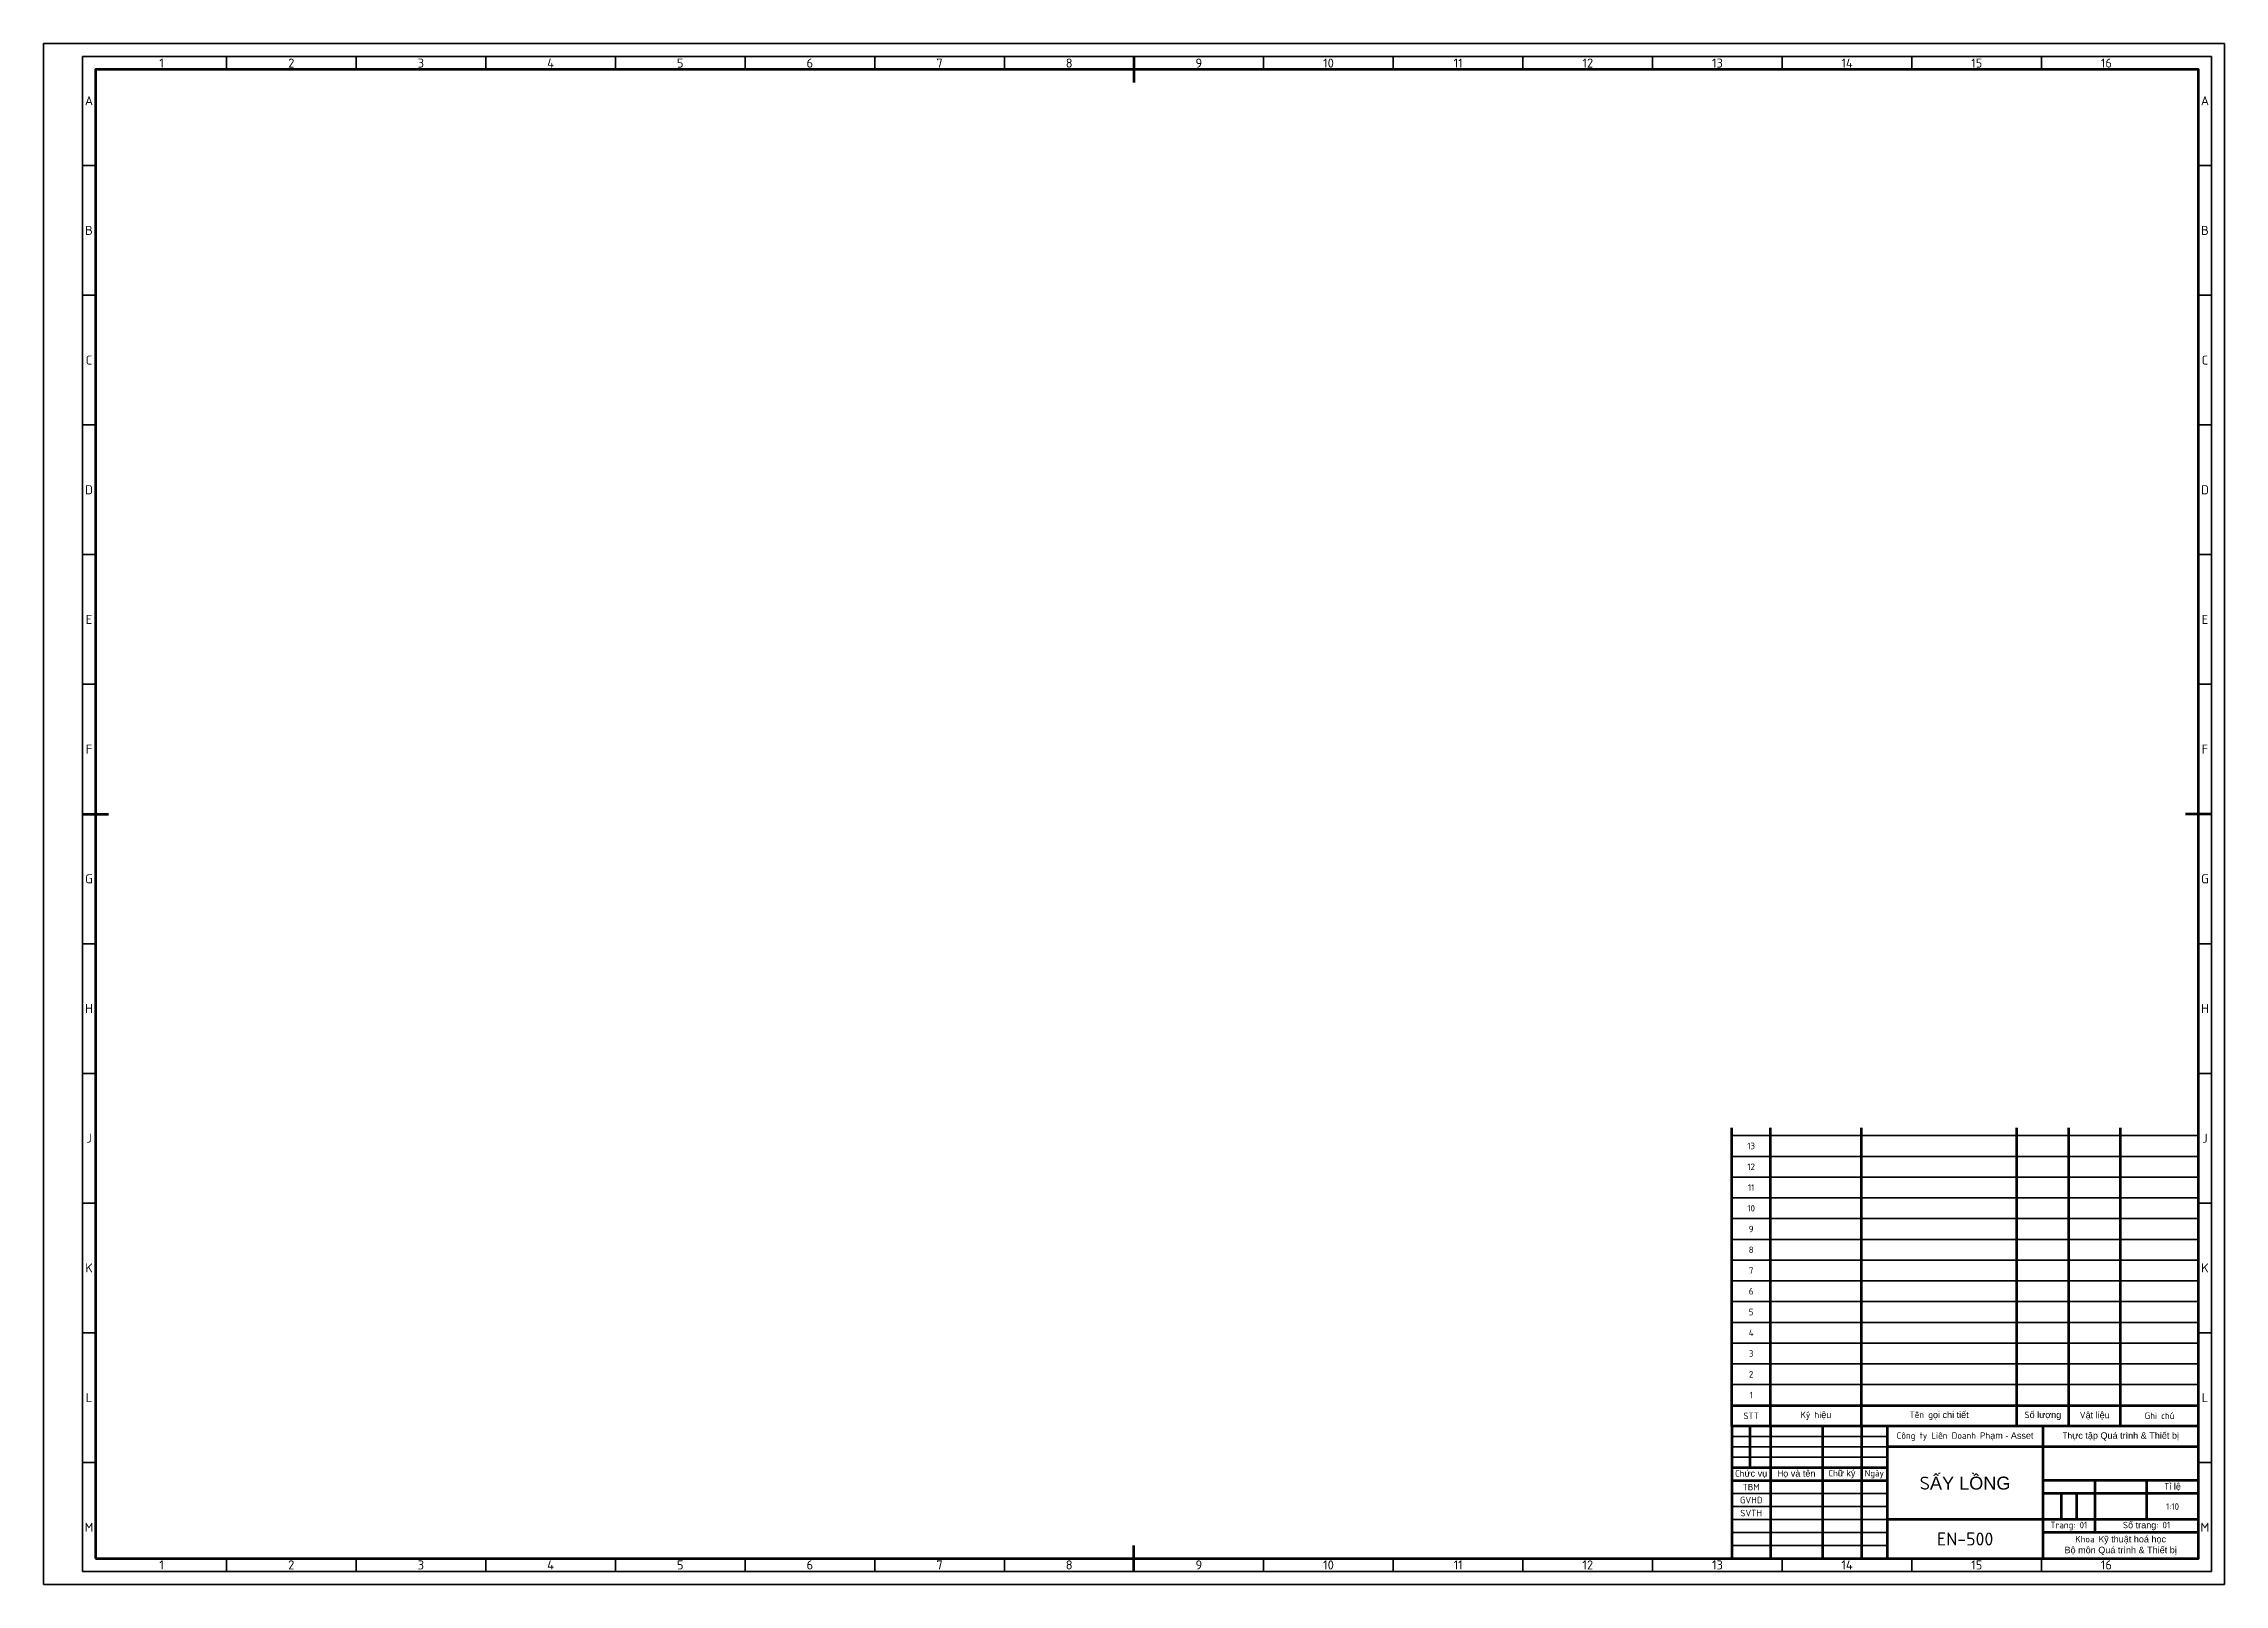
# Model space of a CAD drawing. Header units: millimetres. Extents: x 4423 to 6629, y 3249 to 4171.
# Drawn here: x 5788 to 6629, y 3249 to 3843 of the extents above; entities that cross this region are included whole.
import ezdxf

# ---------------------------------------------------------------- set-up
doc = ezdxf.new("R2010")
doc.units = ezdxf.units.MM
doc.linetypes.add('ACAD_ISO10W100', pattern=[18, 12, -3, 0, -3])
for name, color, linetype, lineweight in [('Chu cai', 90, 'Continuous', 25), ('Khung dam', 30, 'Continuous', 70), ('Khung nhat', 130, 'Continuous', 35), ('KHUNGDAM', 2, 'Continuous', 70), ('KHUNGMANH', 4, 'Continuous', 35)]:
    doc.layers.add(name, color=color, linetype=linetype, lineweight=lineweight)
doc.styles.add('style1', font='isocpeur.ttf', dxfattribs={"height": 3.5})
doc.styles.add('style2', font='isocpeur.ttf', dxfattribs={"height": 2.5})

msp = doc.modelspace()

# ---------------------------------------------------------------- texts
at = {"layer": 'Chu cai', "attachment_point": 5}
for s, width, gutter_width, insert, char_height, style in [('1', 50, 12.5, (5833.3729, 3835.0004), 3.5, 'style1'), ('2', 50, 12.5, (5883.3729, 3835.0004), 3.5, 'style1'), ('3', 50, 12.5, (5933.3729, 3835.0004), 3.5, 'style1'), ('4', 50, 12.5, (5983.3729, 3835.0004), 3.5, 'style1'), ('5', 50, 12.5, (6033.3729, 3835.0004), 3.5, 'style1'), ('6', 50, 12.5, (6083.3729, 3835.0004), 3.5, 'style1'), ('7', 50, 12.5, (6133.3729, 3835.0004), 3.5, 'style1'), ('8', 50, 12.5, (6183.3729, 3835.0004), 3.5, 'style1'), ('9', 50, 12.5, (6233.3729, 3835.0004), 3.5, 'style1'), ('10', 50, 12.5, (6283.3729, 3835.0004), 3.5, 'style1'), ('11', 50, 12.5, (6333.3729, 3835.0004), 3.5, 'style1'), ('12', 50, 12.5, (6383.3729, 3835.0004), 3.5, 'style1'), ('13', 50, 12.5, (6433.3729, 3835.0004), 3.5, 'style1'), ('14', 50, 12.5, (6483.3729, 3835.0004), 3.5, 'style1'), ('15', 50, 12.5, (6533.3729, 3835.0004), 3.5, 'style1'), ('16', 50, 12.5, (6583.3729, 3835.0004), 3.5, 'style1'), ('A', 5, 12.5, (5805.3729, 3820.5004), 3.5, 'style1'), ('A', 5, 12.5, (6621.3729, 3820.5004), 3.5, 'style1'), ('B', 5, 12.5, (5805.3729, 3770.5004), 3.5, 'style1'), ('B', 5, 12.5, (6621.3729, 3770.5004), 3.5, 'style1'), ('C', 5, 12.5, (5805.3729, 3720.5004), 3.5, 'style1'), ('C', 5, 12.5, (6621.3729, 3720.5004), 3.5, 'style1'), ('D', 5, 12.5, (5805.3729, 3670.5004), 3.5, 'style1'), ('D', 5, 12.5, (6621.3729, 3670.5004), 3.5, 'style1'), ('E', 5, 12.5, (5805.3729, 3620.5004), 3.5, 'style1'), ('E', 5, 12.5, (6621.3729, 3620.5004), 3.5, 'style1'), ('F', 5, 12.5, (5805.3729, 3570.5004), 3.5, 'style1'), ('F', 5, 12.5, (6621.3729, 3570.5004), 3.5, 'style1'), ('G', 5, 12.5, (5805.3729, 3520.5004), 3.5, 'style1'), ('G', 5, 12.5, (6621.3729, 3520.5004), 3.5, 'style1'), ('H', 5, 12.5, (5805.3729, 3470.5004), 3.5, 'style1'), ('H', 5, 12.5, (6621.3729, 3470.5004), 3.5, 'style1'), ('J', 5, 12.5, (5805.3729, 3420.5004), 3.5, 'style1'), ('J', 5, 12.5, (6621.3729, 3420.5004), 3.5, 'style1'), ('K', 5, 12.5, (5805.3729, 3370.5004), 3.5, 'style1'), ('K', 5, 12.5, (6621.3729, 3370.5004), 3.5, 'style1'), ('L', 5, 12.5, (5805.3729, 3320.5004), 3.5, 'style1'), ('L', 5, 12.5, (6621.3729, 3320.5004), 3.5, 'style1'), ('STT', 15, 12.5, (6446.3729, 3313.5004), 2.5, 'style2'), ('Ký hi{\\fArial|b0|i0|c163|p34;ệu}', 35, 12.5, (6471.3729, 3313.5004), 2.5, 'style2'), ('Tên g{\\fArial|b0|i0|c163|p34;ọi chi tiết}', 60, 12.5, (6518.8729, 3313.5004), 2.5, 'style2'), ('S{\\fArial|b0|i0|c163|p34;ố lượng}', 20, 12.5, (6558.8729, 3313.5004), 2.5, 'style2'), ('V{\\fArial|b0|i0|c163|p34;ật liệu}', 20, 12.5, (6578.8729, 3313.5004), 2.5, 'style2'), ('Ghi chú', 30, 12.5, (6603.8729, 3313.5004), 2.5, 'style2'), ('Công ty Liên Doanh Ph{\\fArial|b0|i0|c163|p34;ạm - Asset}', 60, 12.5, (6528.8729, 3305.5004), 2.5, 'style2'), ('Th{\\fArial|b0|i0|c163|p34;ực tập Quá trình & Thiết bị}', 60, 12.5, (6588.8729, 3305.5004), 2.5, 'style2'), ('Ch{\\fArial|b0|i0|c163|p34;ức vụ}', 15, 25, (6446.3729, 3291.0004), 2.5, 'style2'), ('H{\\fArial|b0|i0|c163|p34;ọ và tên}', 20, 25, (6463.8729, 3291.0004), 2.5, 'style2'), ('Ch{\\fArial|b0|i0|c163|p34;ữ ký}', 15, 12.5, (6481.3729, 3291.0004), 2.5, 'style2'), ('Ngày', 10, 12.5, (6493.8729, 3291.0004), 2.5, 'style2'), ('S{\\fArial|b0|i0|c163|p34;ẤY LỒNG}', 60, 12.5, (6528.8729, 3287.5004), 5, 'style2'), ('GVHD', 15, 12.5, (6446.3729, 3281.0004), 2.5, 'style2'), ('TBM', 15, 12.5, (6446.3729, 3286.0004), 2.5, 'style2'), ('T{\\fArial|b0|i0|c163|p34;ỉ lệ}', 20, 12.5, (6608.8729, 3286.0004), 2.5, 'style2'), ('M', 5, 12.5, (5805.3729, 3270.5004), 3.5, 'style1'), ('SVTH', 15, 12.5, (6446.3729, 3276.0004), 2.5, 'style2'), ('Trang: 01', 20, 12.5, (6568.8729, 3271.0004), 2.5, 'style2'), ('S{\\fArial|b0|i0|c163|p34;ố trang}: 01', 40, 12.5, (6598.8729, 3271.0004), 2.5, 'style2'), ('1:10', 20, 12.5, (6608.8729, 3278.5004), 2.5, 'style2'), ('M', 5, 12.5, (6621.3729, 3270.5004), 3.5, 'style1'), ('Khoa K{\\fArial|b0|i0|c163|p34;ỹ thuật hoá học\\PBộ môn Quá trình & Thiết bị}', 60, 12.5, (6588.8729, 3263.5004), 2.5, 'style2'), ('1', 50, 12.5, (5833.3729, 3256.0004), 3.5, 'style1'), ('2', 50, 12.5, (5883.3729, 3256.0004), 3.5, 'style1'), ('3', 50, 12.5, (5933.3729, 3256.0004), 3.5, 'style1'), ('4', 50, 12.5, (5983.3729, 3256.0004), 3.5, 'style1'), ('5', 50, 12.5, (6033.3729, 3256.0004), 3.5, 'style1'), ('6', 50, 12.5, (6083.3729, 3256.0004), 3.5, 'style1'), ('7', 50, 12.5, (6133.3729, 3256.0004), 3.5, 'style1'), ('8', 50, 12.5, (6183.3729, 3256.0004), 3.5, 'style1'), ('9', 50, 12.5, (6233.3729, 3256.0004), 3.5, 'style1'), ('10', 50, 12.5, (6283.3729, 3256.0004), 3.5, 'style1'), ('11', 50, 12.5, (6333.3729, 3256.0004), 3.5, 'style1'), ('12', 50, 12.5, (6383.3729, 3256.0004), 3.5, 'style1'), ('13', 50, 12.5, (6433.3729, 3256.0004), 3.5, 'style1'), ('14', 50, 12.5, (6483.3729, 3256.0004), 3.5, 'style1'), ('15', 50, 12.5, (6533.3729, 3256.0004), 3.5, 'style1'), ('16', 50, 12.5, (6583.3729, 3256.0004), 3.5, 'style1')]:
    msp.add_mtext_dynamic_manual_height_columns(s, width=width, gutter_width=gutter_width, heights=[0], dxfattribs=dict(at, insert=insert, char_height=char_height, style=style))
at = {"layer": 'Chu cai', "char_height": 2.5, "width": 15, "attachment_point": 5, "style": 'style2'}
for s, insert in [('13', (6446.3729, 3417.5004)), ('12', (6446.3729, 3409.5004)), ('11', (6446.3729, 3401.5004)), ('10', (6446.3729, 3393.5004)), ('9', (6446.3729, 3385.5004)), ('8', (6446.3729, 3377.5004)), ('7', (6446.3729, 3369.5004)), ('6', (6446.3729, 3361.5004)), ('5', (6446.3729, 3353.5004)), ('4', (6446.3729, 3345.5004)), ('3', (6446.3729, 3337.5004)), ('2', (6446.3729, 3329.5004)), ('1', (6446.3729, 3321.5004))]:
    msp.add_mtext(s, dxfattribs=dict(at, insert=insert))
at = {"layer": 'Chu cai', "linetype": 'ACAD_ISO10W100', "insert": (6528.8729, 3266.0004), "char_height": 5, "attachment_point": 5, "style": 'style2'}
msp.add_mtext_dynamic_manual_height_columns('EN-500', width=60, gutter_width=12.5, heights=[0], dxfattribs=at)

# ---------------------------------------------------------------- linework, layer by layer
at = {"layer": 'Khung dam'}
for p, q in [((6208.3729, 3837.5004), (6208.3729, 3827.5004)), ((5802.8729, 3545.5004), (5812.8729, 3545.5004)), ((6623.8729, 3545.5004), (6613.8729, 3545.5004)), ((6208.3729, 3253.5004), (6208.3729, 3263.5004))]:
    msp.add_line(p, q, dxfattribs=at)
msp.add_lwpolyline([(5807.8729, 3258.5004), (6618.8729, 3258.5004), (6618.8729, 3832.5004), (5807.8729, 3832.5004)], close=True, dxfattribs=at)
at = {"layer": 'Khung nhat'}
for points in [[(5787.8729, 3842.5004), (6628.8729, 3842.5004), (6628.8729, 3248.5004), (5787.8729, 3248.5004)], [(5802.8729, 3253.5004), (6623.8729, 3253.5004), (6623.8729, 3837.5004), (5802.8729, 3837.5004)]]:
    msp.add_lwpolyline(points, close=True, dxfattribs=at)
at = {"layer": 'KHUNGDAM'}
for p, q in [((6438.8729, 3374.5004), (6438.8729, 3424.5004)), ((6453.8729, 3374.5004), (6453.8729, 3424.5004)), ((6488.8729, 3374.5004), (6488.8729, 3424.5004)), ((6548.8729, 3374.5004), (6548.8729, 3424.5004)), ((6568.8729, 3374.5004), (6568.8729, 3424.5004)), ((6588.8729, 3374.5004), (6588.8729, 3424.5004)), ((6438.8729, 3369.8363), (6438.8729, 3374.5004)), ((6453.8729, 3364.7698), (6453.8729, 3374.5004)), ((6488.8729, 3362.0417), (6488.8729, 3374.5004)), ((6548.8729, 3368.1741), (6548.8729, 3374.5004)), ((6568.8729, 3309.5004), (6568.8729, 3374.5004)), ((6588.8729, 3309.5004), (6588.8729, 3374.5004)), ((6438.8729, 3309.5004), (6438.8729, 3369.8363)), ((6453.8729, 3309.5004), (6453.8729, 3364.7698)), ((6548.8729, 3309.5004), (6548.8729, 3368.1741)), ((6488.8729, 3309.5004), (6488.8729, 3362.0417)), ((6438.8729, 3317.5004), (6618.8729, 3317.5004)), ((6618.8729, 3309.5004), (6438.8729, 3309.5004)), ((6438.8729, 3309.5004), (6438.8729, 3258.5004)), ((6445.8729, 3309.5004), (6445.8729, 3293.5004)), ((6453.8729, 3309.5004), (6453.8729, 3258.5004)), ((6473.8729, 3309.5004), (6473.8729, 3258.5004)), ((6488.8729, 3309.5004), (6488.8729, 3258.5004)), ((6498.8729, 3309.5004), (6498.8729, 3258.5004)), ((6558.8729, 3309.5004), (6558.8729, 3258.5004)), ((6618.8729, 3301.5004), (6498.8729, 3301.5004)), ((6438.8729, 3293.5004), (6498.8729, 3293.5004)), ((6438.8729, 3288.5004), (6498.8729, 3288.5004)), ((6618.8729, 3288.5004), (6558.8729, 3288.5004)), ((6578.8729, 3288.5004), (6578.8729, 3268.5004)), ((6598.8729, 3288.5004), (6598.8729, 3273.5004)), ((6618.8729, 3283.5004), (6558.8729, 3283.5004)), ((6565.8729, 3283.5004), (6565.8729, 3273.5004)), ((6571.8729, 3283.5004), (6571.8729, 3273.5004)), ((6558.8729, 3273.5004), (6498.8729, 3273.5004)), ((6618.8729, 3273.5004), (6558.8729, 3273.5004)), ((6618.8729, 3268.5004), (6558.8729, 3268.5004))]:
    msp.add_line(p, q, dxfattribs=at)
at = {"layer": 'KHUNGMANH'}
for p, q in [((5858.3729, 3837.5004), (5858.3729, 3832.5004)), ((5908.3729, 3837.5004), (5908.3729, 3832.5004)), ((5958.3729, 3837.5004), (5958.3729, 3832.5004)), ((6008.3729, 3837.5004), (6008.3729, 3832.5004)), ((6058.3729, 3837.5004), (6058.3729, 3832.5004)), ((6108.3729, 3837.5004), (6108.3729, 3832.5004)), ((6158.3729, 3837.5004), (6158.3729, 3832.5004)), ((6158.3729, 3837.5004), (6158.3729, 3832.5004)), ((6258.3729, 3837.5004), (6258.3729, 3832.5004)), ((6258.3729, 3837.5004), (6258.3729, 3832.5004)), ((6308.3729, 3837.5004), (6308.3729, 3832.5004)), ((6358.3729, 3837.5004), (6358.3729, 3832.5004)), ((6408.3729, 3837.5004), (6408.3729, 3832.5004)), ((6408.3729, 3837.5004), (6408.3729, 3832.5004)), ((6408.3729, 3837.5004), (6408.3729, 3832.5004)), ((6458.3729, 3837.5004), (6458.3729, 3832.5004)), ((6508.3729, 3837.5004), (6508.3729, 3832.5004)), ((6558.3729, 3837.5004), (6558.3729, 3832.5004)), ((5802.8729, 3795.5004), (5807.8729, 3795.5004)), ((6623.8729, 3795.5004), (6618.8729, 3795.5004)), ((5802.8729, 3745.5004), (5807.8729, 3745.5004)), ((6623.8729, 3745.5004), (6618.8729, 3745.5004)), ((5802.8729, 3695.5004), (5807.8729, 3695.5004)), ((6623.8729, 3695.5004), (6618.8729, 3695.5004)), ((5802.8729, 3645.5004), (5807.8729, 3645.5004)), ((5802.8729, 3645.5004), (5807.8729, 3645.5004)), ((5802.8729, 3645.5004), (5807.8729, 3645.5004)), ((6623.8729, 3645.5004), (6618.8729, 3645.5004)), ((5802.8729, 3595.5004), (5807.8729, 3595.5004)), ((6623.8729, 3595.5004), (6618.8729, 3595.5004)), ((5802.8729, 3545.5004), (5807.8729, 3545.5004)), ((5802.8729, 3495.5004), (5807.8729, 3495.5004)), ((6623.8729, 3495.5004), (6618.8729, 3495.5004)), ((5802.8729, 3445.5004), (5807.8729, 3445.5004)), ((6623.8729, 3445.5004), (6618.8729, 3445.5004)), ((6438.8729, 3421.5004), (6618.8729, 3421.5004)), ((6438.8729, 3413.5004), (6618.8729, 3413.5004)), ((6438.8729, 3405.5004), (6618.8729, 3405.5004)), ((5802.8729, 3395.5004), (5807.8729, 3395.5004)), ((6438.8729, 3397.5004), (6618.8729, 3397.5004)), ((6438.8729, 3389.5004), (6618.8729, 3389.5004)), ((6623.8729, 3395.5004), (6618.8729, 3395.5004)), ((6438.8729, 3381.5004), (6618.8729, 3381.5004)), ((6438.8729, 3373.5004), (6618.8729, 3373.5004)), ((6438.8729, 3365.5004), (6618.8729, 3365.5004)), ((6438.8729, 3357.5004), (6618.8729, 3357.5004)), ((6438.8729, 3349.5004), (6618.8729, 3349.5004)), ((5802.8729, 3345.5004), (5807.8729, 3345.5004)), ((6438.8729, 3341.5004), (6618.8729, 3341.5004)), ((6623.8729, 3345.5004), (6618.8729, 3345.5004)), ((6438.8729, 3333.5004), (6618.8729, 3333.5004)), ((6438.8729, 3325.5004), (6618.8729, 3325.5004)), ((6438.8729, 3305.5004), (6498.8729, 3305.5004)), ((6438.8729, 3301.5004), (6498.8729, 3301.5004)), ((6438.8729, 3297.5004), (6498.8729, 3297.5004)), ((5802.8729, 3295.5004), (5807.8729, 3295.5004)), ((6623.8729, 3295.5004), (6618.8729, 3295.5004)), ((6498.8729, 3283.5004), (6438.8729, 3283.5004)), ((6438.8729, 3278.5004), (6498.8729, 3278.5004)), ((6438.8729, 3273.5004), (6498.8729, 3273.5004)), ((6438.8729, 3268.5004), (6498.8729, 3268.5004)), ((6438.8729, 3263.5004), (6498.8729, 3263.5004)), ((5858.3729, 3253.5004), (5858.3729, 3258.5004)), ((5908.3729, 3253.5004), (5908.3729, 3258.5004)), ((5958.3729, 3253.5004), (5958.3729, 3258.5004)), ((6008.3729, 3253.5004), (6008.3729, 3258.5004)), ((6058.3729, 3253.5004), (6058.3729, 3258.5004)), ((6108.3729, 3253.5004), (6108.3729, 3258.5004)), ((6158.3729, 3253.5004), (6158.3729, 3258.5004)), ((6258.3729, 3253.5004), (6258.3729, 3258.5004)), ((6308.3729, 3253.5004), (6308.3729, 3258.5004)), ((6358.3729, 3253.5004), (6358.3729, 3258.5004)), ((6408.3729, 3253.5004), (6408.3729, 3258.5004)), ((6458.3729, 3253.5004), (6458.3729, 3258.5004)), ((6508.3729, 3253.5004), (6508.3729, 3258.5004)), ((6558.3729, 3253.5004), (6558.3729, 3258.5004))]:
    msp.add_line(p, q, dxfattribs=at)

msp.set_redraw_order([(e.dxf.handle, doc.entitydb.next_handle()) for e in msp.query("TEXT MTEXT ATTDEF DIMENSION ARC_DIMENSION")])  # texts and dimensions are drawn at this point

doc.saveas('drawing.dxf')
